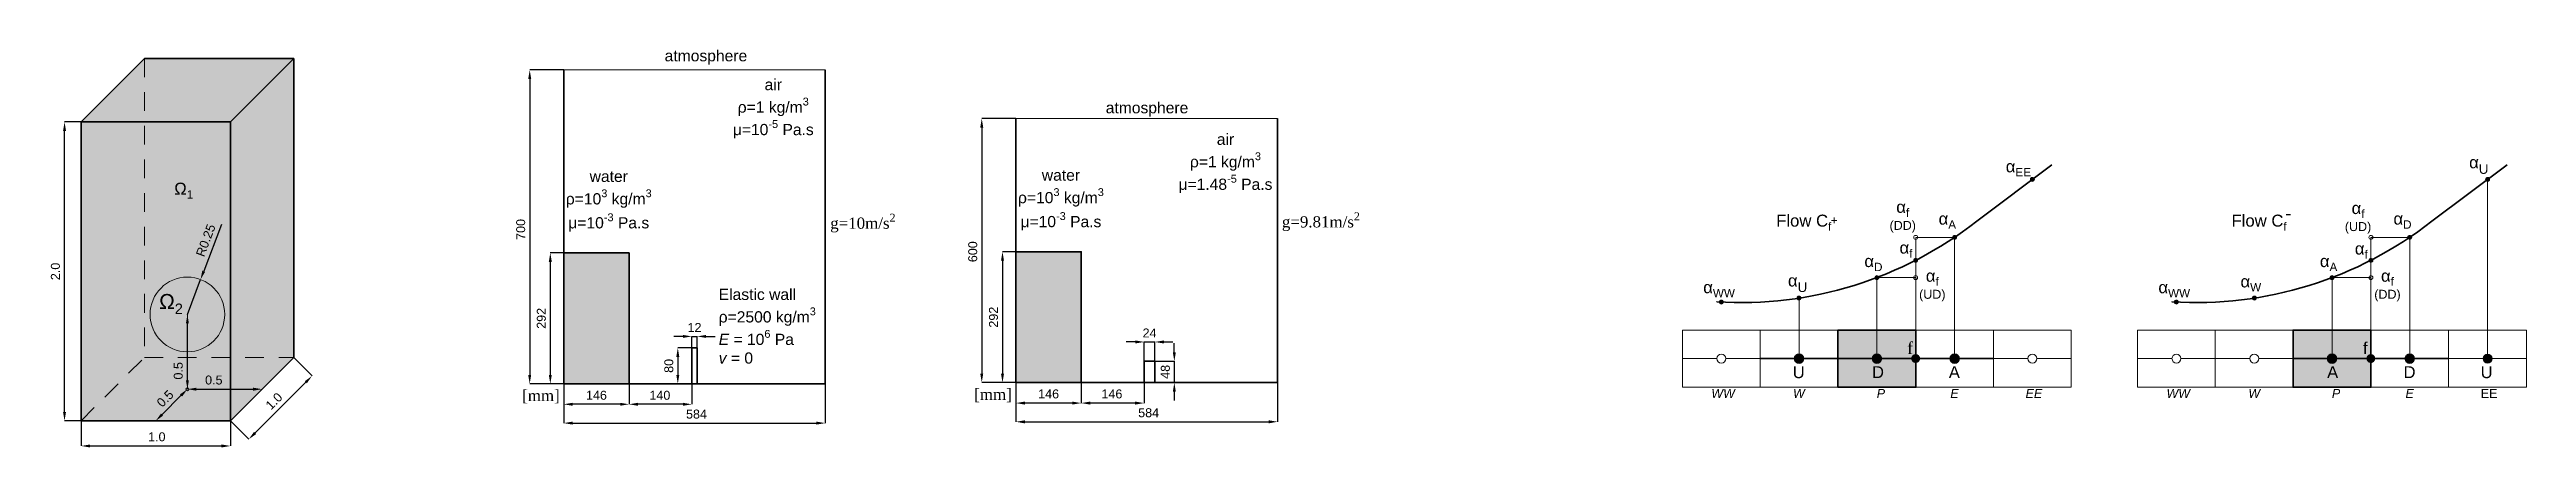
# Model space of a CAD drawing. Header units: millimetres. Extents: x -488.3 to -450.2, y 115.5 to 173.2.
# Drawn here: x -474.24 to -457.65, y 170.57 to 173.24 of the extents above; entities that cross this region are included whole.
import ezdxf

# ---------------------------------------------------------------- set-up
doc = ezdxf.new("R2010")
doc.units = ezdxf.units.MM
doc.linetypes.add('HIDDEN', pattern=[9.525, 6.35, -3.175])
doc.linetypes.add('HIDDEN2', pattern=[0.1875, 0.125, -0.0625])
doc.layers.get('Defpoints').update_dxf_attribs({"lineweight": 18})
for name, color, linetype, lineweight in [('CONTINUA FINA', 3, 'Continuous', 18), ('CONTINUA MEDIA', 2, 'Continuous', 25), ('CONTORNO', 4, 'Continuous', 35), ('DIMENSION', 9, 'Continuous', 15), ('HIDDED', 6, 'HIDDEN', 18), ('Sketch Geometry(ACINDEC)', 7, 'HIDDEN2', 15), ('TEXTO', 7, 'Continuous', 15)]:
    doc.layers.add(name, color=color, linetype=linetype, lineweight=lineweight)
doc.styles.add('ROMANS', font='arial.ttf')
doc.styles.get("Standard").update_dxf_attribs({"font": 'arial.ttf'})
doc.dimstyles.new('ACINDEC', dxfattribs={"dimscale": 0, "dimtxt": 2, "dimasz": 2, "dimexe": 0, "dimexo": 0, "dimgap": 1, "dimtad": 1, "dimdec": 1, "dimzin": 0, "dimdsep": 46, "dimtxsty": 'ROMANS', "dimcen": 1, "dimclrd": 256, "dimclre": 256, "dimclrt": 6, "dimadec": 0, "dimazin": 0, "dimtfac": 0.0075, "dimtdec": 1, "dimtmove": 0, "dimatfit": 3, "dimfxl": 1, "dimtolj": 1, "dimtzin": 0, "dimarcsym": 0})
doc.dimstyles.new('ACINDEC_2', dxfattribs={"dimscale": 0.03005, "dimtxt": 2, "dimasz": 2, "dimexe": 0, "dimexo": 0, "dimgap": 1, "dimtad": 1, "dimdec": 1, "dimzin": 0, "dimdsep": 46, "dimtxsty": 'ROMANS', "dimcen": 1, "dimclrd": 256, "dimclre": 256, "dimclrt": 6, "dimadec": 0, "dimazin": 0, "dimtfac": 0.0075, "dimtdec": 1, "dimtmove": 0, "dimatfit": 3, "dimfxl": 1, "dimtolj": 1, "dimtzin": 0, "dimarcsym": 0})
pattern_1 = [(0, (0, 0), (0, 6.985), [5.08, -1.905]), (90, (0, 0), (-6.985, 4e-16), [5.08, -1.905])]

msp = doc.modelspace()

# ---------------------------------------------------------------- texts
at = {"layer": 'DIMENSION', "char_height": 0.075, "attachment_point": 1}
for s, width, insert in [('\\A1;\\pxsm1,qc;{\\fTimes New Roman|b0|i0|c0|p18;\\C0;g=10m/s\\H0.7x;\\S2^ ;}', 0.59925, (-469.096, 172.137)), ('\\A1;\\pxsm1,qc;{\\fTimes New Roman|b0|i0|c0|p18;\\C0;g=9.81m/s\\H0.7x;\\S2^ ;}', 0.59925, (-466.028, 172.146)), ('\\pxsm1,qc;{\\fTimes New Roman|b0|i0|c0|p18;\\C6;[mm]}', 0.34477, (-471.125, 170.958)), ('\\pxsm1,qc;{\\fTimes New Roman|b0|i0|c0|p18;\\C6;[mm]}', 0.34477, (-468.097, 170.966))]:
    msp.add_mtext_dynamic_manual_height_columns(s, width=width, gutter_width=1.674, heights=[0], dxfattribs=dict(at, insert=insert))
at = {"layer": 'TEXTO', "attachment_point": 1}
for s, width, gutter_width, heights, insert, char_height in [('\\pxsm1,qc;{\\C0;atmosphere}', 0.07481, 1.674, [0], (-469.885, 173.232), 0.075), ('\\A1;\\pxa0.66667,sm1,qc;air\\P{\\fArial|b0|i0|c161|p34;ρ}=1 kg/m{\\H0.7x;\\S3^ ;\\H1.42857x;\\Pμ=10\\H0.7x;\\S-5^ ;\\H1.42857x; Pa.s}', 1.59714, 1, [0.606], (-470.195, 173.039), 0.075), ('\\pxsm1,qc;{\\C0;atmosphere}', 0.51427, 1.674, [0], (-467.15, 172.884), 0.075), ('\\A1;\\pxa0.66667,sm1,qc;air\\P{\\fArial|b0|i0|c161|p34;ρ}=1 kg/m{\\H0.7x;\\S3^ ;\\H1.42857x;\\Pμ=1.48\\H0.7x;\\S-5^ ;\\H1.42857x; Pa.s}', 1.59714, 1, [0.606], (-467.166, 172.673), 0.075), ('\\A1;\\pxa0.66667,sm1,qc;water\\P\\psm1.07917;{\\fArial|b0|i0|c161|p34;ρ}=10{\\H0.7x;\\S3^ ;\\H1.42857x; kg/m\\H0.7x;\\S3^ ;\\H1.42857x;\\Pμ=10\\H0.7x;\\S-3^ ;\\H1.42857x; Pa.s}', 0.57296, 1, [0], (-470.785, 172.425), 0.075), ('\\A1;\\pxa0.66667,sm1,qc;water\\P\\psm1.07917;{\\fArial|b0|i0|c161|p34;ρ}=10{\\H0.7x;\\S3^ ;\\H1.42857x; kg/m\\H0.7x;\\S3^ ;\\H1.42857x;\\Pμ=10\\H0.7x;\\S-3^ ;\\H1.42857x; Pa.s}', 0.57296, 1, [0], (-467.756, 172.433), 0.075), ('\\A1;\\pxsm1,qc;{\\fArial|b0|i0|c161|p34;α\\fArial|b0|i0|c0|p34;\\H0.8x;\\S^ U;}', 0.37436, 8.378, [0], (-458.159, 172.521), 0.08), ('\\A1;Ω{\\H0.7x;\\S^ 1;}', 0.06144, 0.5, [0], (-473.409, 172.345), 0.08), ('\\A1;\\pxsm1,qc;{\\fArial|b0|i0|c161|p34;\\H1.33333x;α\\fArial|b0|i0|c0|p34;\\H0.7x;\\S^ f;\\H1.07143x;\\P(DD)}', 0.28077, 6.283, [0], (-461.971, 172.223), 0.06), ('\\A1;\\pxsm1,qc;{\\fArial|b0|i0|c161|p34;α\\fArial|b0|i0|c0|p34;\\H0.7x;\\S^ A;}', 0.37436, 8.378, [0.128], (-461.719, 172.144), 0.08), ('\\A1;\\pxsm1,qc;{\\fArial|b0|i0|c161|p34;\\H1.33333x;α\\fArial|b0|i0|c0|p34;\\H0.7x;\\S^ f;\\H1.07143x;\\P(UD)}', 0.28077, 6.283, [0], (-458.921, 172.215), 0.06), ('\\A1;\\pxsm1,qc;{\\fArial|b0|i0|c161|p34;α\\fArial|b0|i0|c0|p34;\\H0.7x;\\S^ D;}', 0.37436, 8.378, [0.128], (-458.67, 172.144), 0.08), ('\\A1;\\pxsm1,qc;{\\fArial|b0|i0|c161|p34;α\\fArial|b0|i0|c0|p34;\\H0.7x;\\S^ f;}', 0.37436, 8.378, [0], (-461.996, 171.95), 0.08), ('\\A1;\\pxsm1,qc;{\\fArial|b0|i0|c161|p34;α\\fArial|b0|i0|c0|p34;\\H0.7x;\\S^ f;}', 0.37436, 8.378, [0], (-458.946, 171.944), 0.08), ('\\A1;\\pxsm1,qc;{\\fArial|b0|i0|c161|p34;α\\fArial|b0|i0|c0|p34;\\H0.7x;\\S^ D;}', 0.37436, 8.378, [0], (-462.214, 171.86), 0.08), ('\\A1;\\pxsm1,qc;{\\fArial|b0|i0|c161|p34;\\H1.33333x;α\\fArial|b0|i0|c0|p34;\\H0.7x;\\S^ f;\\H1.07143x;\\P(UD)}', 0.28077, 6.283, [0], (-461.773, 171.762), 0.06), ('\\A1;\\pxsm1,qc;{\\fArial|b0|i0|c161|p34;α\\fArial|b0|i0|c0|p34;\\H0.7x;\\S^ A;}', 0.37436, 8.378, [0], (-459.165, 171.86), 0.08), ('\\A1;\\pxsm1,qc;{\\fArial|b0|i0|c161|p34;\\H1.33333x;α\\fArial|b0|i0|c0|p34;\\H0.7x;\\S^ f;\\H1.07143x;\\P(DD)}', 0.28077, 6.283, [0], (-458.724, 171.762), 0.06), ('\\A1;Ω{\\H0.7x;\\S^ 2;}', 0.1, 0.5, [0], (-473.51, 171.6), 0.1), ('\\A1;\\pxa0.66667,sm1;Elastic wall\\P\\pql;{\\fArial|b0|i0|c161|p34;ρ}=2500 kg/m{\\H0.7x;\\S3^ ;\\H1.42857x;\\P\\pa0.25,s*,t15;\\fArial|b0|i1|c0|p34;E \\fArial|b0|i0|c0|p34;= 10\\H0.7x;\\S6^ ;\\H1.42857x; Pa\\fArial|b0|i1|c0|p34;\\Pv \\fArial|b0|i0|c0|p34;= 0}', 0.7166, 1, [0], (-469.762, 171.635), 0.075), ('\\A1;\\pxsm1,qc;{\\fArial|b0|i0|c161|p34;α\\fArial|b0|i0|c0|p34;\\H0.8x;\\S^ U;}', 0.37436, 8.378, [0], (-462.722, 171.73), 0.08), ('\\A1;\\pxsm1,qc;{\\fTimes New Roman|b0|i0|c0|p18;f}', 0.18718, 4.189, [0], (-461.875, 171.278), 0.08), ('\\A1;\\pxsm1,qc;f', 0.18718, 4.189, [0], (-458.826, 171.278), 0.08), ('\\A1;\\pxsm1,qc;U', 0.18718, 4.189, [0], (-462.621, 171.117), 0.08), ('\\A1;\\pxsm1;D', 0.18718, 4.189, [0], (-462.037, 171.117), 0.08), ('\\A1;\\pxsm1,qc;A', 0.14654, 4.189, [0.0453], (-461.558, 171.117), 0.08), ('\\A1;\\pxsm1;A', 0.18718, 4.189, [0], (-458.988, 171.117), 0.08), ('\\A1;\\pxsm1,qc;D', 0.14654, 4.189, [0.0453], (-458.509, 171.117), 0.08), ('\\A1;\\pxsm1,qc;U', 0.18718, 4.189, [0], (-458.013, 171.117), 0.08)]:
    msp.add_mtext_dynamic_manual_height_columns(s, width=width, gutter_width=gutter_width, heights=heights, dxfattribs=dict(at, insert=insert, char_height=char_height))
at = {"layer": 'TEXTO', "color": 8, "attachment_point": 1}
for s, width, gutter_width, heights, insert, char_height in [('\\A1;\\pxsm1,qc;{\\fArial|b0|i0|c161|p34;α\\fArial|b0|i0|c0|p34;\\H0.7x;\\S^ EE;}', 0.37436, 8.378, [0.128], (-461.243, 172.494), 0.08), ('\\A1;\\pxsm1,qc;{\\fArial|b0|i0|c161|p34;α\\fArial|b0|i0|c0|p34;\\H0.7x;\\S^ WW;}', 0.37436, 8.378, [0], (-463.248, 171.685), 0.08), ('\\A1;\\pxsm1,qc;{\\fArial|b0|i0|c161|p34;α\\fArial|b0|i0|c0|p34;\\H0.7x;\\S^ WW;}', 0.37436, 8.378, [0], (-460.199, 171.685), 0.08), ('\\A1;\\pxsm1,qc;{\\fArial|b0|i0|c161|p34;α\\fArial|b0|i0|c0|p34;\\H0.7x;\\S^ W;}', 0.37436, 8.378, [0], (-459.686, 171.724), 0.08), ('\\A1;\\pxsm1,qc;{\\fArial|b0|i1|c0|p34;WW}', 0.14039, 3.142, [0], (-463.104, 170.965), 0.06), ('\\A1;\\pxsm1,qc;{\\fArial|b0|i1|c0|p34;W}', 0.14039, 3.142, [0], (-462.596, 170.965), 0.06), ('\\A1;\\pxsm1,qc;{\\fArial|b0|i1|c0|p34;P}', 0.14039, 3.142, [0], (-462.047, 170.965), 0.06), ('\\A1;\\pxsm1,qc;{\\fArial|b0|i1|c0|p34;E}', 0.14039, 3.142, [0], (-461.554, 170.965), 0.06), ('\\A1;\\pxsm1,qc;{\\fArial|b0|i1|c0|p34;EE}', 0.14039, 3.142, [0], (-461.022, 170.965), 0.06), ('\\A1;\\pxsm1,qc;{\\fArial|b0|i1|c0|p34;WW}', 0.14039, 3.142, [0], (-460.055, 170.965), 0.06), ('\\A1;\\pxsm1,qc;{\\fArial|b0|i1|c0|p34;W}', 0.14039, 3.142, [0], (-459.546, 170.965), 0.06), ('\\A1;\\pxsm1,qc;{\\fArial|b0|i1|c0|p34;P}', 0.14039, 3.142, [0], (-458.998, 170.965), 0.06), ('\\A1;\\pxsm1,qc;{\\fArial|b0|i1|c0|p34;E}', 0.14039, 3.142, [0], (-458.505, 170.965), 0.06), ('\\A1;\\pxsm1,qc;EE', 0.14039, 3.142, [0], (-457.973, 170.965), 0.06)]:
    msp.add_mtext_dynamic_manual_height_columns(s, width=width, gutter_width=gutter_width, heights=heights, dxfattribs=dict(at, insert=insert, char_height=char_height))
at = {"layer": 'TEXTO', "color": 1, "char_height": 0.08, "attachment_point": 1}
for s, width, insert in [('\\A1;\\pxsm1,qc;Flow C{\\H0.7x;\\S^ f;}', 0.43076, (-462.709, 172.131)), ('\\A1;\\pxsm1,qc;{\\H0.7x;\\S+^ ;}', 0.18718, (-462.383, 172.121)), ('\\A1;\\pxsm1,qc;Flow C{\\H0.7x;\\S^ f;}', 0.43076, (-459.659, 172.131)), ('\\A1;{\\fTimes New Roman|b0|i0|c0|p18;\\H1x;-}', 0.18718, (-459.268, 172.182))]:
    msp.add_mtext_dynamic_manual_height_columns(s, width=width, gutter_width=4.189, heights=[0], dxfattribs=dict(at, insert=insert))

# ---------------------------------------------------------------- blocks, each defined once
blk = doc.blocks.new('*D5')
at = {"layer": 'Defpoints', "color": 0, "transparency": 16777216}
for p in [(-474.033, 170.751), (-473.033, 170.751), (-473.033, 170.583)]:
    blk.add_point(p, dxfattribs=at)
at = {"layer": 'DIMENSION', "lineweight": -2, "transparency": 16777216}
for p, q in [((-474.033, 170.751), (-474.033, 170.583)), ((-473.033, 170.751), (-473.033, 170.583)), ((-473.973, 170.583), (-473.093, 170.583))]:
    blk.add_line(p, q, dxfattribs=at)
at = {"layer": 'DIMENSION', "transparency": 16777216}
for points in [[(-473.973, 170.593), (-473.973, 170.573), (-474.033, 170.583)], [(-473.093, 170.593), (-473.093, 170.573), (-473.033, 170.583)]]:
    blk.add_solid(points, dxfattribs=at)
at = {"layer": 'DIMENSION', "color": 6, "transparency": 16777216, "insert": (-473.526, 170.644), "char_height": 0.0601, "attachment_point": 5, "style": 'ROMANS'}
blk.add_mtext('\\A1;1.0', dxfattribs=at)
blk = doc.blocks.new('*D6')
at = {"layer": 'Defpoints', "color": 0, "transparency": 16777216}
for p in [(-474.144, 172.751), (-474.033, 172.751), (-474.033, 170.751)]:
    blk.add_point(p, dxfattribs=at)
at = {"layer": 'DIMENSION', "lineweight": -2, "transparency": 16777216}
for p, q in [((-474.033, 172.751), (-474.144, 172.751)), ((-474.144, 170.811), (-474.144, 172.691)), ((-474.033, 170.751), (-474.144, 170.751))]:
    blk.add_line(p, q, dxfattribs=at)
at = {"layer": 'DIMENSION', "transparency": 16777216}
for points in [[(-474.154, 172.691), (-474.134, 172.691), (-474.144, 172.751)], [(-474.154, 170.811), (-474.134, 170.811), (-474.144, 170.751)]]:
    blk.add_solid(points, dxfattribs=at)
at = {"layer": 'DIMENSION', "color": 6, "transparency": 16777216, "insert": (-474.205, 171.751), "char_height": 0.0601, "attachment_point": 5, "rotation": 90, "style": 'ROMANS'}
blk.add_mtext('\\A1;2.0', dxfattribs=at)
blk = doc.blocks.new('*D7')
at = {"layer": 'Defpoints', "color": 0, "transparency": 16777216}
for p in [(-473.321, 170.963), (-472.821, 170.963), (-472.821, 170.963)]:
    blk.add_point(p, dxfattribs=at)
at = {"layer": 'DIMENSION', "lineweight": -2, "transparency": 16777216}
blk.add_line((-473.261, 170.963), (-472.881, 170.963), dxfattribs=at)
at = {"layer": 'DIMENSION', "transparency": 16777216}
for points in [[(-473.261, 170.973), (-473.261, 170.953), (-473.321, 170.963)], [(-472.881, 170.973), (-472.881, 170.953), (-472.821, 170.963)]]:
    blk.add_solid(points, dxfattribs=at)
at = {"layer": 'DIMENSION', "color": 6, "transparency": 16777216, "insert": (-473.144, 171.024), "char_height": 0.0601, "attachment_point": 5, "style": 'ROMANS'}
blk.add_mtext('\\A1;0.5', dxfattribs=at)
blk = doc.blocks.new('*D8')
at = {"layer": 'Defpoints', "color": 0, "transparency": 16777216}
for p in [(-473.233, 171.697), (-473.321, 171.463)]:
    blk.add_point(p, dxfattribs=at)
at = {"layer": 'DIMENSION', "lineweight": -2, "transparency": 16777216}
for p, q in [((-473.093, 172.066), (-473.211, 171.753)), ((-473.321, 171.463), (-473.233, 171.697))]:
    blk.add_line(p, q, dxfattribs=at)
at = {"layer": 'DIMENSION', "transparency": 16777216}
blk.add_solid([(-473.221, 171.757), (-473.202, 171.749), (-473.233, 171.697)], dxfattribs=at)
at = {"layer": 'DIMENSION', "color": 6, "transparency": 16777216, "insert": (-473.198, 171.959), "char_height": 0.0601, "attachment_point": 5, "rotation": 69.2415, "style": 'ROMANS'}
blk.add_mtext('\\A1;R0.25', dxfattribs=at)
blk = doc.blocks.new('*D9')
at = {"layer": 'Defpoints', "color": 0, "transparency": 16777216}
for p in [(-473.321, 170.963), (-473.321, 170.963), (-473.533, 170.751)]:
    blk.add_point(p, dxfattribs=at)
at = {"layer": 'DIMENSION', "lineweight": -2, "transparency": 16777216}
blk.add_line((-473.491, 170.793), (-473.364, 170.92), dxfattribs=at)
at = {"layer": 'DIMENSION', "transparency": 16777216}
for points in [[(-473.371, 170.928), (-473.357, 170.913), (-473.321, 170.963)], [(-473.498, 170.8), (-473.484, 170.786), (-473.533, 170.751)]]:
    blk.add_solid(points, dxfattribs=at)
at = {"layer": 'DIMENSION', "color": 6, "transparency": 16777216, "insert": (-473.47, 170.9), "char_height": 0.0601, "attachment_point": 5, "rotation": 45, "style": 'ROMANS'}
blk.add_mtext('\\A1;0.5', dxfattribs=at)
blk = doc.blocks.new('*D10')
at = {"layer": 'Defpoints', "color": 0, "transparency": 16777216}
for p in [(-473.321, 171.463), (-473.321, 171.463), (-473.321, 170.963)]:
    blk.add_point(p, dxfattribs=at)
at = {"layer": 'DIMENSION', "lineweight": -2, "transparency": 16777216}
blk.add_line((-473.321, 171.023), (-473.321, 171.403), dxfattribs=at)
at = {"layer": 'DIMENSION', "transparency": 16777216}
for points in [[(-473.331, 171.403), (-473.311, 171.403), (-473.321, 171.463)], [(-473.331, 171.023), (-473.311, 171.023), (-473.321, 170.963)]]:
    blk.add_solid(points, dxfattribs=at)
at = {"layer": 'DIMENSION', "color": 6, "transparency": 16777216, "insert": (-473.382, 171.086), "char_height": 0.0601, "attachment_point": 5, "rotation": 90, "style": 'ROMANS'}
blk.add_mtext('\\A1;0.5', dxfattribs=at)
blk = doc.blocks.new('*D25')
at = {"layer": 'Defpoints', "color": 0, "transparency": 16777216}
for p in [(-472.609, 171.175), (-473.033, 170.751), (-472.91, 170.628)]:
    blk.add_point(p, dxfattribs=at)
at = {"layer": 'DIMENSION', "lineweight": -2, "transparency": 16777216}
for p, q in [((-472.609, 171.175), (-472.486, 171.052)), ((-472.528, 171.009), (-472.868, 170.67)), ((-473.033, 170.751), (-472.91, 170.628))]:
    blk.add_line(p, q, dxfattribs=at)
at = {"layer": 'DIMENSION', "transparency": 16777216}
for points in [[(-472.535, 171.016), (-472.521, 171.002), (-472.486, 171.052)], [(-472.875, 170.677), (-472.86, 170.663), (-472.91, 170.628)]]:
    blk.add_solid(points, dxfattribs=at)
at = {"layer": 'DIMENSION', "color": 6, "transparency": 16777216, "insert": (-472.741, 170.883), "char_height": 0.0601, "attachment_point": 5, "rotation": 45, "style": 'ROMANS'}
blk.add_mtext('\\A1;1.0', dxfattribs=at)
blk = doc.blocks.new('*D11')
at = {"layer": 'Defpoints', "color": 0, "transparency": 16777216}
for p in [(-470.8, 170.999), (-469.048, 170.999), (-469.048, 170.736)]:
    blk.add_point(p, dxfattribs=at)
at = {"layer": 'DIMENSION', "lineweight": -2, "transparency": 16777216}
for p, q in [((-470.8, 170.999), (-470.8, 170.736)), ((-469.048, 170.999), (-469.048, 170.736)), ((-470.74, 170.736), (-469.108, 170.736))]:
    blk.add_line(p, q, dxfattribs=at)
at = {"layer": 'DIMENSION', "transparency": 16777216}
for points in [[(-470.74, 170.746), (-470.74, 170.726), (-470.8, 170.736)], [(-469.108, 170.746), (-469.108, 170.726), (-469.048, 170.736)]]:
    blk.add_solid(points, dxfattribs=at)
at = {"layer": 'DIMENSION', "color": 6, "transparency": 16777216, "insert": (-469.911, 170.796), "char_height": 0.0601, "attachment_point": 5, "style": 'ROMANS'}
blk.add_mtext('\\A1;584', dxfattribs=at)
blk = doc.blocks.new('*D12')
at = {"layer": 'Defpoints', "color": 0, "transparency": 16777216}
for p in [(-470.8, 170.999), (-470.362, 170.999), (-470.8, 170.862)]:
    blk.add_point(p, dxfattribs=at)
at = {"layer": 'DIMENSION', "lineweight": -2, "transparency": 16777216}
for p, q in [((-470.8, 170.999), (-470.8, 170.862)), ((-470.362, 170.999), (-470.362, 170.862)), ((-470.422, 170.862), (-470.74, 170.862))]:
    blk.add_line(p, q, dxfattribs=at)
at = {"layer": 'DIMENSION', "transparency": 16777216}
for points in [[(-470.74, 170.872), (-470.74, 170.852), (-470.8, 170.862)], [(-470.422, 170.872), (-470.422, 170.852), (-470.362, 170.862)]]:
    blk.add_solid(points, dxfattribs=at)
at = {"layer": 'DIMENSION', "color": 6, "transparency": 16777216, "insert": (-470.581, 170.922), "char_height": 0.0601, "attachment_point": 5, "style": 'ROMANS'}
blk.add_mtext('\\A1;146', dxfattribs=at)
blk = doc.blocks.new('*D13')
at = {"layer": 'Defpoints', "color": 0, "transparency": 16777216}
for p in [(-469.942, 171.239), (-469.906, 171.316), (-469.906, 171.239)]:
    blk.add_point(p, dxfattribs=at)
at = {"layer": 'DIMENSION', "lineweight": -2, "transparency": 16777216}
for p, q in [((-470.002, 171.316), (-470.062, 171.316)), ((-469.942, 171.239), (-469.942, 171.316)), ((-469.942, 171.316), (-469.906, 171.316)), ((-469.906, 171.239), (-469.906, 171.316)), ((-469.846, 171.316), (-469.786, 171.316))]:
    blk.add_line(p, q, dxfattribs=at)
at = {"layer": 'DIMENSION', "transparency": 16777216}
for points in [[(-470.002, 171.326), (-470.002, 171.306), (-469.942, 171.316)], [(-469.846, 171.326), (-469.846, 171.306), (-469.906, 171.316)]]:
    blk.add_solid(points, dxfattribs=at)
at = {"layer": 'DIMENSION', "color": 6, "transparency": 16777216, "insert": (-469.924, 171.376), "char_height": 0.0601, "attachment_point": 5, "style": 'ROMANS'}
blk.add_mtext('\\A1;12', dxfattribs=at)
blk = doc.blocks.new('*D14')
at = {"layer": 'Defpoints', "color": 0, "transparency": 16777216}
for p in [(-470.8, 171.875), (-470.89, 170.999), (-470.8, 170.999)]:
    blk.add_point(p, dxfattribs=at)
at = {"layer": 'DIMENSION', "lineweight": -2, "transparency": 16777216}
for p, q in [((-470.8, 171.875), (-470.89, 171.875)), ((-470.89, 171.815), (-470.89, 171.059)), ((-470.8, 170.999), (-470.89, 170.999))]:
    blk.add_line(p, q, dxfattribs=at)
at = {"layer": 'DIMENSION', "transparency": 16777216}
for points in [[(-470.9, 171.815), (-470.88, 171.815), (-470.89, 171.875)], [(-470.9, 171.059), (-470.88, 171.059), (-470.89, 170.999)]]:
    blk.add_solid(points, dxfattribs=at)
at = {"layer": 'DIMENSION', "color": 6, "transparency": 16777216, "insert": (-470.95, 171.437), "char_height": 0.0601, "attachment_point": 5, "rotation": 90, "style": 'ROMANS'}
blk.add_mtext('\\A1;292', dxfattribs=at)
blk = doc.blocks.new('*D15')
at = {"layer": 'Defpoints', "color": 0, "transparency": 16777216}
for p in [(-470.8, 173.099), (-471.028, 170.999), (-470.8, 170.999)]:
    blk.add_point(p, dxfattribs=at)
at = {"layer": 'DIMENSION', "lineweight": -2, "transparency": 16777216}
for p, q in [((-470.8, 173.099), (-471.028, 173.099)), ((-471.028, 173.039), (-471.028, 171.059)), ((-470.8, 170.999), (-471.028, 170.999))]:
    blk.add_line(p, q, dxfattribs=at)
at = {"layer": 'DIMENSION', "transparency": 16777216}
for points in [[(-471.038, 173.039), (-471.018, 173.039), (-471.028, 173.099)], [(-471.038, 171.059), (-471.018, 171.059), (-471.028, 170.999)]]:
    blk.add_solid(points, dxfattribs=at)
at = {"layer": 'DIMENSION', "color": 6, "transparency": 16777216, "insert": (-471.088, 172.032), "char_height": 0.0601, "attachment_point": 5, "rotation": 90, "style": 'ROMANS'}
blk.add_mtext('\\A1;700', dxfattribs=at)
blk = doc.blocks.new('*D16')
at = {"layer": 'Defpoints', "color": 0, "transparency": 16777216}
for p in [(-469.942, 171.239), (-470.036, 170.999), (-469.942, 170.999)]:
    blk.add_point(p, dxfattribs=at)
at = {"layer": 'DIMENSION', "lineweight": -2, "transparency": 16777216}
for p, q in [((-469.942, 171.239), (-470.036, 171.239)), ((-470.036, 171.179), (-470.036, 171.059)), ((-469.942, 170.999), (-470.036, 170.999))]:
    blk.add_line(p, q, dxfattribs=at)
at = {"layer": 'DIMENSION', "transparency": 16777216}
for points in [[(-470.046, 171.179), (-470.026, 171.179), (-470.036, 171.239)], [(-470.046, 171.059), (-470.026, 171.059), (-470.036, 170.999)]]:
    blk.add_solid(points, dxfattribs=at)
at = {"layer": 'DIMENSION', "color": 6, "transparency": 16777216, "insert": (-470.096, 171.119), "char_height": 0.0601, "attachment_point": 5, "rotation": 90, "style": 'ROMANS'}
blk.add_mtext('\\A1;80', dxfattribs=at)
blk = doc.blocks.new('*D17')
at = {"layer": 'Defpoints', "color": 0, "transparency": 16777216}
for p in [(-470.362, 170.999), (-469.942, 170.999), (-470.362, 170.862)]:
    blk.add_point(p, dxfattribs=at)
at = {"layer": 'DIMENSION', "lineweight": -2, "transparency": 16777216}
for p, q in [((-470.362, 170.999), (-470.362, 170.862)), ((-469.942, 170.999), (-469.942, 170.862)), ((-470.002, 170.862), (-470.302, 170.862))]:
    blk.add_line(p, q, dxfattribs=at)
at = {"layer": 'DIMENSION', "transparency": 16777216}
for points in [[(-470.302, 170.872), (-470.302, 170.852), (-470.362, 170.862)], [(-470.002, 170.872), (-470.002, 170.852), (-469.942, 170.862)]]:
    blk.add_solid(points, dxfattribs=at)
at = {"layer": 'DIMENSION', "color": 6, "transparency": 16777216, "insert": (-470.156, 170.922), "char_height": 0.0601, "attachment_point": 5, "style": 'ROMANS'}
blk.add_mtext('\\A1;140', dxfattribs=at)
blk = doc.blocks.new('*D22')
at = {"layer": 'Defpoints', "color": 0, "transparency": 16777216}
for p in [(-467.771, 171.007), (-466.019, 171.007), (-466.019, 170.745)]:
    blk.add_point(p, dxfattribs=at)
at = {"layer": 'DIMENSION', "lineweight": -2, "transparency": 16777216}
for p, q in [((-467.771, 171.007), (-467.771, 170.745)), ((-466.019, 171.007), (-466.019, 170.745)), ((-467.711, 170.745), (-466.079, 170.745))]:
    blk.add_line(p, q, dxfattribs=at)
at = {"layer": 'DIMENSION', "transparency": 16777216}
for points in [[(-467.711, 170.755), (-467.711, 170.734), (-467.771, 170.745)], [(-466.079, 170.755), (-466.079, 170.734), (-466.019, 170.745)]]:
    blk.add_solid(points, dxfattribs=at)
at = {"layer": 'DIMENSION', "color": 6, "transparency": 16777216, "insert": (-466.882, 170.805), "char_height": 0.0601, "attachment_point": 5, "style": 'ROMANS'}
blk.add_mtext('\\A1;584', dxfattribs=at)
blk = doc.blocks.new('*D23')
at = {"layer": 'Defpoints', "color": 0, "transparency": 16777216}
for p in [(-467.771, 171.007), (-467.333, 171.007), (-467.771, 170.87)]:
    blk.add_point(p, dxfattribs=at)
at = {"layer": 'DIMENSION', "lineweight": -2, "transparency": 16777216}
for p, q in [((-467.771, 171.007), (-467.771, 170.87)), ((-467.333, 171.007), (-467.333, 170.87)), ((-467.393, 170.87), (-467.711, 170.87))]:
    blk.add_line(p, q, dxfattribs=at)
at = {"layer": 'DIMENSION', "transparency": 16777216}
for points in [[(-467.711, 170.88), (-467.711, 170.86), (-467.771, 170.87)], [(-467.393, 170.88), (-467.393, 170.86), (-467.333, 170.87)]]:
    blk.add_solid(points, dxfattribs=at)
at = {"layer": 'DIMENSION', "color": 6, "transparency": 16777216, "insert": (-467.552, 170.931), "char_height": 0.0601, "attachment_point": 5, "style": 'ROMANS'}
blk.add_mtext('\\A1;146', dxfattribs=at)
blk = doc.blocks.new('*D24')
at = {"layer": 'Defpoints', "color": 0, "transparency": 16777216}
for p in [(-466.84, 171.279), (-466.911, 171.15), (-466.84, 171.15)]:
    blk.add_point(p, dxfattribs=at)
at = {"layer": 'DIMENSION', "lineweight": -2, "transparency": 16777216}
for p, q in [((-466.971, 171.279), (-467.032, 171.279)), ((-466.911, 171.15), (-466.911, 171.279)), ((-466.911, 171.279), (-466.84, 171.279)), ((-466.84, 171.15), (-466.84, 171.279)), ((-466.78, 171.279), (-466.72, 171.279))]:
    blk.add_line(p, q, dxfattribs=at)
at = {"layer": 'DIMENSION', "transparency": 16777216}
for points in [[(-466.971, 171.289), (-466.971, 171.269), (-466.911, 171.279)], [(-466.78, 171.289), (-466.78, 171.269), (-466.84, 171.279)]]:
    blk.add_solid(points, dxfattribs=at)
at = {"layer": 'DIMENSION', "color": 6, "transparency": 16777216, "insert": (-466.876, 171.339), "char_height": 0.0601, "attachment_point": 5, "style": 'ROMANS'}
blk.add_mtext('\\A1;24', dxfattribs=at)
blk = doc.blocks.new('*D18')
at = {"layer": 'Defpoints', "color": 0, "transparency": 16777216}
for p in [(-467.771, 171.883), (-467.861, 171.007), (-467.771, 171.007)]:
    blk.add_point(p, dxfattribs=at)
at = {"layer": 'DIMENSION', "lineweight": -2, "transparency": 16777216}
for p, q in [((-467.771, 171.883), (-467.861, 171.883)), ((-467.861, 171.823), (-467.861, 171.067)), ((-467.771, 171.007), (-467.861, 171.007))]:
    blk.add_line(p, q, dxfattribs=at)
at = {"layer": 'DIMENSION', "transparency": 16777216}
for points in [[(-467.871, 171.823), (-467.851, 171.823), (-467.861, 171.883)], [(-467.871, 171.067), (-467.851, 171.067), (-467.861, 171.007)]]:
    blk.add_solid(points, dxfattribs=at)
at = {"layer": 'DIMENSION', "color": 6, "transparency": 16777216, "insert": (-467.921, 171.445), "char_height": 0.0601, "attachment_point": 5, "rotation": 90, "style": 'ROMANS'}
blk.add_mtext('\\A1;292', dxfattribs=at)
blk = doc.blocks.new('*D19')
at = {"layer": 'Defpoints', "color": 0, "transparency": 16777216}
for p in [(-467.771, 172.774), (-468, 171.007), (-467.771, 171.007)]:
    blk.add_point(p, dxfattribs=at)
at = {"layer": 'DIMENSION', "lineweight": -2, "transparency": 16777216}
for p, q in [((-467.771, 172.774), (-468, 172.774)), ((-468, 172.714), (-468, 171.067)), ((-467.771, 171.007), (-468, 171.007))]:
    blk.add_line(p, q, dxfattribs=at)
at = {"layer": 'DIMENSION', "transparency": 16777216}
for points in [[(-468.01, 172.714), (-467.99, 172.714), (-468, 172.774)], [(-468.01, 171.067), (-467.99, 171.067), (-468, 171.007)]]:
    blk.add_solid(points, dxfattribs=at)
at = {"layer": 'DIMENSION', "color": 6, "transparency": 16777216, "insert": (-468.06, 171.883), "char_height": 0.0601, "attachment_point": 5, "rotation": 90, "style": 'ROMANS'}
blk.add_mtext('\\A1;600', dxfattribs=at)
blk = doc.blocks.new('*D20')
at = {"layer": 'Defpoints', "color": 0, "transparency": 16777216}
for p in [(-466.911, 171.15), (-466.913, 171.007), (-466.71, 171.007)]:
    blk.add_point(p, dxfattribs=at)
at = {"layer": 'DIMENSION', "lineweight": -2, "transparency": 16777216}
for p, q in [((-466.71, 171.21), (-466.71, 171.27)), ((-466.911, 171.15), (-466.71, 171.15)), ((-466.71, 171.15), (-466.71, 171.007)), ((-466.913, 171.007), (-466.71, 171.007)), ((-466.71, 170.947), (-466.71, 170.887))]:
    blk.add_line(p, q, dxfattribs=at)
at = {"layer": 'DIMENSION', "transparency": 16777216}
for points in [[(-466.72, 171.21), (-466.7, 171.21), (-466.71, 171.15)], [(-466.72, 170.947), (-466.7, 170.947), (-466.71, 171.007)]]:
    blk.add_solid(points, dxfattribs=at)
at = {"layer": 'DIMENSION', "color": 6, "transparency": 16777216, "insert": (-466.77, 171.079), "char_height": 0.0601, "attachment_point": 5, "rotation": 90, "style": 'ROMANS'}
blk.add_mtext('\\A1;48', dxfattribs=at)
blk = doc.blocks.new('*D21')
at = {"layer": 'Defpoints', "color": 0, "transparency": 16777216}
for p in [(-467.333, 171.007), (-466.913, 171.007), (-467.333, 170.87)]:
    blk.add_point(p, dxfattribs=at)
at = {"layer": 'DIMENSION', "lineweight": -2, "transparency": 16777216}
for p, q in [((-467.333, 171.007), (-467.333, 170.87)), ((-466.913, 171.007), (-466.913, 170.87)), ((-466.973, 170.87), (-467.273, 170.87))]:
    blk.add_line(p, q, dxfattribs=at)
at = {"layer": 'DIMENSION', "transparency": 16777216}
for points in [[(-467.273, 170.88), (-467.273, 170.86), (-467.333, 170.87)], [(-466.973, 170.88), (-466.973, 170.86), (-466.913, 170.87)]]:
    blk.add_solid(points, dxfattribs=at)
at = {"layer": 'DIMENSION', "color": 6, "transparency": 16777216, "insert": (-467.128, 170.931), "char_height": 0.0601, "attachment_point": 5, "style": 'ROMANS'}
blk.add_mtext('\\A1;146', dxfattribs=at)

# ---------------------------------------------------------------- dimensions: what is measured, and where the dimension line sits
at = {"layer": 'DIMENSION'}
for base, p1, p2, angle, text, picture, middle, dimtype in [((-471.028, 170.999), (-470.8, 173.099), (-470.8, 170.999), 90, '700', '*D15', (-471.028, 172.032), 160), ((-468, 171.007), (-467.771, 172.774), (-467.771, 171.007), 90, '600', '*D19', (-468, 171.883), 160), ((-466.71, 171.007), (-466.911, 171.15), (-466.913, 171.007), 90, '48', '*D20', (-466.71, 171.079), 160), ((-472.91, 170.628), (-472.609, 171.175), (-473.033, 170.751), 225, '1.0', '*D25', (-472.698, 170.84), 161)]:
    dim = msp.add_linear_dim(base=base, p1=p1, p2=p2, angle=angle, text=text, dimstyle='ACINDEC_2', dxfattribs=at)
    dim.commit()
    dim.dimension.update_dxf_attribs({"geometry": picture, "text_midpoint": middle, "dimtype": dimtype})
dim = msp.add_linear_dim(base=(-474.144, 172.751), p1=(-474.033, 170.751), p2=(-474.033, 172.751), angle=90, dimstyle='ACINDEC_2', dxfattribs=at)
dim.commit()
dim.dimension.update_dxf_attribs({"geometry": '*D6', "text_midpoint": (-474.144, 171.751), "dimtype": 160})
dim = msp.add_radius_dim(center=(-473.321, 171.463), mpoint=(-473.233, 171.697), text='R0.25', dimstyle='ACINDEC', override={"dimscale": 0.03005}, dxfattribs=at)
dim.commit()
dim.dimension.update_dxf_attribs({"geometry": '*D8', "text_midpoint": (-473.198, 171.959)})
for base, p1, p2, text, picture, middle in [((-470.89, 170.999), (-470.8, 171.875), (-470.8, 170.999), '292', '*D14', (-470.95, 171.437)), ((-467.861, 171.007), (-467.771, 171.883), (-467.771, 171.007), '292', '*D18', (-467.921, 171.445)), ((-470.036, 170.999), (-469.942, 171.239), (-469.942, 170.999), '80', '*D16', (-470.096, 171.119))]:
    dim = msp.add_linear_dim(base=base, p1=p1, p2=p2, angle=90, text=text, dimstyle='ACINDEC_2', dxfattribs=at)
    dim.commit()
    dim.dimension.update_dxf_attribs({"geometry": picture, "text_midpoint": middle})
dim = msp.add_linear_dim(base=(-473.321, 171.463), p1=(-473.321, 170.963), p2=(-473.321, 171.463), angle=90, text='0.5', dimstyle='ACINDEC', override={"dimscale": 0.03005}, dxfattribs=at)
dim.commit()
dim.dimension.update_dxf_attribs({"geometry": '*D10', "text_midpoint": (-473.321, 171.086), "dimtype": 160})
for base, p1, p2, text, picture, middle in [((-469.906, 171.316), (-469.942, 171.239), (-469.906, 171.239), '12', '*D13', (-469.924, 171.316)), ((-466.84, 171.279), (-466.911, 171.15), (-466.84, 171.15), '24', '*D24', (-466.876, 171.279)), ((-469.048, 170.736), (-470.8, 170.999), (-469.048, 170.999), '584', '*D11', (-469.911, 170.736)), ((-470.8, 170.862), (-470.362, 170.999), (-470.8, 170.999), '146', '*D12', (-470.581, 170.862)), ((-470.362, 170.862), (-469.942, 170.999), (-470.362, 170.999), '140', '*D17', (-470.156, 170.862)), ((-466.019, 170.745), (-467.771, 171.007), (-466.019, 171.007), '584', '*D22', (-466.882, 170.745)), ((-467.771, 170.87), (-467.333, 171.007), (-467.771, 171.007), '146', '*D23', (-467.552, 170.87)), ((-467.333, 170.87), (-466.913, 171.007), (-467.333, 171.007), '146', '*D21', (-467.128, 170.87))]:
    dim = msp.add_linear_dim(base=base, p1=p1, p2=p2, text=text, dimstyle='ACINDEC_2', dxfattribs=at)
    dim.commit()
    dim.dimension.update_dxf_attribs({"geometry": picture, "text_midpoint": middle, "dimtype": 160})
dim = msp.add_linear_dim(base=(-472.821, 170.963), p1=(-473.321, 170.963), p2=(-472.821, 170.963), text='0.5', dimstyle='ACINDEC', override={"dimscale": 0.03005}, dxfattribs=at)
dim.commit()
dim.dimension.update_dxf_attribs({"geometry": '*D7', "text_midpoint": (-473.144, 170.963), "dimtype": 160})
dim = msp.add_aligned_dim(p1=(-473.533, 170.751), p2=(-473.321, 170.963), distance=0, text='0.5', dimstyle='ACINDEC', override={"dimscale": 0.03005}, dxfattribs=at)
dim.commit()
dim.dimension.update_dxf_attribs({"geometry": '*D9', "text_midpoint": (-473.47, 170.9)})
dim = msp.add_linear_dim(base=(-473.033, 170.583), p1=(-474.033, 170.751), p2=(-473.033, 170.751), dimstyle='ACINDEC_2', dxfattribs=at)
dim.commit()
dim.dimension.update_dxf_attribs({"geometry": '*D5', "text_midpoint": (-473.526, 170.583), "dimtype": 160})

# ---------------------------------------------------------------- hatches: boundary and pattern name
at = {"layer": 'CONTINUA FINA', "transparency": 33554457}
h = msp.add_hatch(color=256, dxfattribs=at)
h.dxf.hatch_style = 1
h.set_gradient(color1=(255, 0, 0), color2=(221, 179, 212), name='SPHERICAL')
h.paths.add_polyline_path([(-473.609, 173.175), (-474.033, 172.751), (-474.033, 170.751), (-473.609, 171.175)])
h = msp.add_hatch(color=256, dxfattribs=at)
h.dxf.hatch_style = 1
h.set_gradient(color1=(255, 0, 0), color2=(221, 179, 212), name='SPHERICAL')
h.paths.add_polyline_path([(-472.609, 173.175), (-473.609, 173.175), (-473.609, 171.175), (-472.609, 171.175)])
h = msp.add_hatch(color=256, dxfattribs=at)
h.dxf.hatch_style = 1
h.set_gradient(color1=(255, 0, 0), color2=(221, 179, 212), name='SPHERICAL')
h.paths.add_polyline_path([(-472.609, 173.175), (-473.033, 172.751), (-473.033, 170.751), (-472.609, 171.175)])
h = msp.add_hatch(color=256, dxfattribs=at)
h.dxf.hatch_style = 1
h.set_gradient(color1=(255, 0, 0), color2=(221, 179, 212), name='SPHERICAL')
h.paths.add_polyline_path([(-473.033, 172.751), (-474.033, 172.751), (-474.033, 170.751), (-473.033, 170.751)])
at = {"layer": 'CONTINUA FINA'}
h = msp.add_hatch(color=256, dxfattribs=at)
h.dxf.hatch_style = 1
h.paths.add_polyline_path([(-460.949, 172.367, 1), (-460.975, 172.367, 1)])
h = msp.add_hatch(color=256, dxfattribs=at)
h.dxf.hatch_style = 1
h.paths.add_polyline_path([(-457.9, 172.367, 1), (-457.926, 172.367, 1)])
h = msp.add_hatch(color=256, dxfattribs=at)
h.dxf.hatch_style = 1
h.paths.add_polyline_path([(-461.47, 171.979, 1), (-461.496, 171.979, 1)])
h = msp.add_hatch(color=256, dxfattribs=at)
h.dxf.hatch_style = 1
h.paths.add_polyline_path([(-458.421, 171.979, 1), (-458.447, 171.979, 1)])
h = msp.add_hatch(dxfattribs=at)
h.set_pattern_fill('ANGLE', color=172)
h.set_pattern_definition(pattern_1)
h.paths.add_polyline_path([(-470.8, 170.999), (-470.362, 170.999), (-470.362, 171.875), (-470.8, 171.875)])
h = msp.add_hatch(dxfattribs=at)
h.set_pattern_fill('ANGLE', color=160)
h.set_pattern_definition(pattern_1)
h.paths.add_polyline_path([(-470.8, 170.999), (-470.362, 170.999), (-470.362, 171.875), (-470.8, 171.875)])
h = msp.add_hatch(dxfattribs=at)
h.set_pattern_fill('ANGLE', color=160)
h.set_pattern_definition(pattern_1)
h.paths.add_polyline_path([(-470.362, 171.875), (-470.8, 171.875), (-470.8, 170.999), (-470.362, 170.999)])
h = msp.add_hatch(dxfattribs=at)
h.set_pattern_fill('ANGLE', color=160)
h.set_pattern_definition(pattern_1)
h.paths.add_polyline_path([(-470.362, 171.875), (-470.8, 171.875), (-470.8, 170.999), (-470.362, 170.999)])
h = msp.add_hatch(dxfattribs=at)
h.set_pattern_fill('ANGLE', color=160)
h.set_pattern_definition([(0, (3.029, 0.008), (0, 6.985), [5.08, -1.905]), (90, (3.029, 0.008), (-6.985, 4e-16), [5.08, -1.905])])
h.paths.add_polyline_path([(-467.771, 171.007), (-467.333, 171.007), (-467.333, 171.883), (-467.771, 171.883)])
h = msp.add_hatch(dxfattribs=at)
h.set_pattern_fill('ANGLE', color=160)
h.set_pattern_definition(pattern_1)
h.paths.add_polyline_path([(-467.771, 171.007), (-467.333, 171.007), (-467.333, 171.883), (-467.771, 171.883)])
h = msp.add_hatch(color=256, dxfattribs=at)
h.dxf.hatch_style = 1
h.paths.add_polyline_path([(-461.73, 171.825, 1), (-461.757, 171.825, 1)])
h = msp.add_hatch(color=256, dxfattribs=at)
h.dxf.hatch_style = 1
h.paths.add_polyline_path([(-458.681, 171.825, 1), (-458.708, 171.825, 1)])
h = msp.add_hatch(color=256, dxfattribs=at)
h.dxf.hatch_style = 1
h.paths.add_polyline_path([(-462.512, 171.573, 1), (-462.539, 171.573, 1)])
h = msp.add_hatch(color=256, dxfattribs=at)
h.dxf.hatch_style = 1
h.paths.add_polyline_path([(-461.991, 171.71, 1), (-462.018, 171.71, 1)])
h = msp.add_hatch(color=256, dxfattribs=at)
h.dxf.hatch_style = 1
h.paths.add_polyline_path([(-459.463, 171.573, 1), (-459.489, 171.573, 1)])
h = msp.add_hatch(color=256, dxfattribs=at)
h.dxf.hatch_style = 1
h.paths.add_polyline_path([(-458.942, 171.71, 1), (-458.968, 171.71, 1)])
h = msp.add_hatch(color=256, dxfattribs=at)
h.dxf.hatch_style = 1
h.paths.add_polyline_path([(-463.033, 171.546, 1), (-463.06, 171.546, 1)])
h = msp.add_hatch(color=256, dxfattribs=at)
h.dxf.hatch_style = 1
h.paths.add_polyline_path([(-459.984, 171.546, 1), (-460.01, 171.546, 1)])
at = {"layer": 'CONTINUA FINA', "true_color": 0x636466}
h = msp.add_hatch(dxfattribs=at)
h.set_pattern_fill('ANGLE', color=251)
h.set_pattern_definition(pattern_1)
h.paths.add_polyline_path([(-469.906, 171.239), (-469.942, 171.239), (-469.942, 170.999), (-469.906, 170.999)])
at = {"layer": 'CONTINUA FINA'}
h = msp.add_hatch(dxfattribs=at)
h.set_pattern_fill('ANGLE', color=251)
h.set_pattern_definition(pattern_1)
h.paths.add_polyline_path([(-469.906, 171.239), (-469.942, 171.239), (-469.942, 170.999), (-469.906, 170.999)])
h = msp.add_hatch(dxfattribs=at)
h.set_pattern_fill('ANGLE', color=252)
h.set_pattern_definition(pattern_1)
h.paths.add_polyline_path([(-469.906, 171.239), (-469.942, 171.239), (-469.942, 170.999), (-469.906, 170.999)])
h = msp.add_hatch(dxfattribs=at)
h.set_pattern_fill('ANGLE', color=251)
h.set_pattern_definition(pattern_1)
h.paths.add_polyline_path([(-469.906, 171.239), (-469.942, 171.239), (-469.942, 170.999), (-469.906, 170.999)])
h = msp.add_hatch(dxfattribs=at)
h.set_pattern_fill('ANGLE', color=252)
h.set_pattern_definition(pattern_1)
h.paths.add_polyline_path([(-466.911, 171.007), (-466.84, 171.007), (-466.84, 171.15), (-466.911, 171.15)])
h.paths.add_polyline_path([(-469.942, 170.999), (-469.906, 170.999), (-469.906, 171.239), (-469.942, 171.239)])
h = msp.add_hatch(dxfattribs=at)
h.set_pattern_fill('ANGLE', color=252)
h.set_pattern_definition(pattern_1)
h.paths.add_polyline_path([(-466.84, 171.15), (-466.911, 171.15), (-466.911, 171.007), (-466.84, 171.007)])
h = msp.add_hatch(dxfattribs=at)
h.set_pattern_fill('ANGLE', color=251)
h.set_pattern_definition(pattern_1)
h.paths.add_polyline_path([(-466.84, 171.007), (-466.84, 171.15), (-466.911, 171.15), (-466.911, 171.007)])
at = {"layer": 'CONTORNO'}
h = msp.add_hatch(color=256, dxfattribs=at)
h.dxf.hatch_style = 1
h.paths.add_polyline_path([(-462.555, 171.168, 1), (-462.495, 171.168, 1)])
h = msp.add_hatch(color=256, dxfattribs=at)
h.dxf.hatch_style = 1
h.paths.add_polyline_path([(-462.034, 171.168, 1), (-461.974, 171.168, 1)])
h = msp.add_hatch(color=256, dxfattribs=at)
h.dxf.hatch_style = 1
h.paths.add_polyline_path([(-461.774, 171.168, 1), (-461.714, 171.168, 1)])
h = msp.add_hatch(color=256, dxfattribs=at)
h.dxf.hatch_style = 1
h.paths.add_polyline_path([(-461.513, 171.168, 1), (-461.453, 171.168, 1)])
h = msp.add_hatch(color=256, dxfattribs=at)
h.dxf.hatch_style = 1
h.paths.add_polyline_path([(-458.985, 171.168, 1), (-458.925, 171.168, 1)])
h = msp.add_hatch(color=256, dxfattribs=at)
h.dxf.hatch_style = 1
h.paths.add_polyline_path([(-458.725, 171.168, 1), (-458.665, 171.168, 1)])
h = msp.add_hatch(color=256, dxfattribs=at)
h.dxf.hatch_style = 1
h.paths.add_polyline_path([(-458.464, 171.168, 1), (-458.404, 171.168, 1)])
h = msp.add_hatch(color=256, dxfattribs=at)
h.dxf.hatch_style = 1
h.paths.add_polyline_path([(-457.943, 171.168, 1), (-457.883, 171.168, 1)])
at = {"layer": 'DIMENSION'}
h = msp.add_hatch(color=256, dxfattribs=at)
h.dxf.hatch_style = 1
h.set_gradient(color1=(39, 118, 187), color2=(173, 221, 247), tint=1, name='SPHERICAL')
h.paths.add_polyline_path([(-467.333, 171.883), (-467.771, 171.883), (-467.771, 171.007), (-467.333, 171.007)])
h.paths.add_polyline_path([(-470.362, 171.875), (-470.8, 171.875), (-470.8, 170.999), (-470.362, 170.999)])
h = msp.add_hatch(color=256, dxfattribs=at)
h.dxf.hatch_style = 1
h.set_gradient(color1=(122, 175, 223), color2=(16, 86, 137), tint=1, name='INVSPHERICAL')
h.paths.add_polyline_path([(-473.071, 171.463, 1), (-473.571, 171.463, 1)])
at = {"layer": 'DIMENSION', "true_color": 0xadddf7, "transparency": 33554687}
h = msp.add_hatch(color=141, dxfattribs=at)
h.dxf.hatch_style = 1
h.paths.add_polyline_path([(-461.744, 171.143), (-461.744, 171.359), (-462.265, 171.359), (-462.265, 170.976), (-461.744, 170.976)])
h = msp.add_hatch(color=141, dxfattribs=at)
h.dxf.hatch_style = 1
h.paths.add_polyline_path([(-458.695, 171.143), (-458.695, 171.359), (-459.216, 171.359), (-459.216, 170.976), (-458.695, 170.976)])

# ---------------------------------------------------------------- linework, layer by layer
at = {"layer": 'CONTINUA FINA'}
for p, q in [((-463.307, 171.168), (-463.076, 171.168)), ((-463.016, 171.168), (-462.786, 171.168)), ((-461.223, 171.168), (-460.992, 171.168)), ((-460.932, 171.168), (-460.702, 171.168)), ((-458.174, 171.168), (-457.943, 171.168)), ((-457.883, 171.168), (-457.653, 171.168))]:
    msp.add_line(p, q, dxfattribs=at)
for points in [[(-462.786, 171.143), (-462.786, 170.976), (-463.307, 170.976), (-463.307, 171.359), (-462.786, 171.359), (-462.786, 171.143)], [(-462.265, 171.143), (-462.265, 170.976), (-462.786, 170.976), (-462.786, 171.359), (-462.265, 171.359), (-462.265, 171.143)], [(-461.744, 171.359), (-461.744, 171.359), (-461.223, 171.359), (-461.223, 171.168)], [(-460.702, 171.143), (-460.702, 170.976), (-461.223, 170.976), (-461.223, 171.359), (-460.702, 171.359), (-460.702, 171.143)], [(-458.695, 171.359), (-458.695, 171.359), (-458.174, 171.359), (-458.174, 171.168)], [(-457.653, 171.143), (-457.653, 170.976), (-458.174, 170.976), (-458.174, 171.359), (-457.653, 171.359), (-457.653, 171.143)], [(-461.223, 171.168), (-461.223, 170.976), (-461.744, 170.976), (-461.744, 170.976)], [(-458.174, 171.168), (-458.174, 170.976), (-458.695, 170.976), (-458.695, 170.976)]]:
    msp.add_lwpolyline(points, dxfattribs=at)
for centre, radius in [((-460.962, 172.367), 0.0133), ((-457.913, 172.367), 0.0133), ((-461.744, 171.979), 0.0133), ((-461.483, 171.979), 0.0133), ((-458.695, 171.979), 0.0133), ((-458.434, 171.979), 0.0133), ((-461.744, 171.825), 0.0133), ((-458.695, 171.825), 0.0133), ((-462.525, 171.573), 0.0133), ((-462.004, 171.71), 0.0133), ((-461.744, 171.71), 0.0133), ((-459.476, 171.573), 0.0133), ((-458.955, 171.71), 0.0133), ((-458.695, 171.71), 0.0133), ((-463.046, 171.546), 0.0133), ((-459.997, 171.546), 0.0133), ((-463.046, 171.168), 0.03), ((-460.962, 171.168), 0.03)]:
    msp.add_circle(centre, radius, dxfattribs=at)
at = {"layer": 'CONTINUA MEDIA'}
for points in [[(-468.831, 171.996, 0, 0, 0), (-468.831, 171.882, 0.0426, 0, 0), (-468.831, 171.816, 0, 0, 0)], [(-465.769, 172.004, 0, 0, 0), (-465.769, 171.89, 0.0426, 0, 0), (-465.769, 171.824, 0, 0, 0)]]:
    msp.add_lwpolyline(points, format="xyseb", dxfattribs=at)
at = {"layer": 'CONTORNO'}
for p, q in [((-474.033, 172.751), (-473.609, 173.175)), ((-472.609, 173.175), (-473.609, 173.175)), ((-473.033, 172.751), (-472.609, 173.175)), ((-472.609, 171.175), (-472.609, 173.175)), ((-473.033, 170.751), (-472.609, 171.175)), ((-466.911, 171.007), (-466.911, 171.15)), ((-466.911, 171.15), (-466.84, 171.15)), ((-466.84, 171.15), (-466.84, 171.007)), ((-462.786, 171.168), (-462.555, 171.168)), ((-462.495, 171.168), (-462.265, 171.168)), ((-462.265, 171.168), (-462.034, 171.168)), ((-461.974, 171.168), (-461.744, 171.168)), ((-461.744, 171.168), (-461.513, 171.168)), ((-461.453, 171.168), (-461.223, 171.168)), ((-459.216, 171.168), (-458.985, 171.168)), ((-458.925, 171.168), (-458.695, 171.168)), ((-458.695, 171.168), (-458.464, 171.168)), ((-458.404, 171.168), (-458.174, 171.168))]:
    msp.add_line(p, q, dxfattribs=at)
for points in [[(-470.8, 173.099), (-470.8, 170.999), (-469.048, 170.999), (-469.048, 173.099)], [(-467.771, 172.774), (-467.771, 171.007), (-466.019, 171.007), (-466.019, 172.774)], [(-470.8, 170.999), (-470.8, 171.875), (-470.362, 171.875), (-470.362, 170.999)], [(-467.771, 171.007), (-467.771, 171.883), (-467.333, 171.883), (-467.333, 171.007)], [(-469.942, 170.999), (-469.942, 171.239), (-469.906, 171.239), (-469.906, 170.999)]]:
    msp.add_lwpolyline(points, dxfattribs=at)
msp.add_lwpolyline([(-474.033, 170.751), (-473.033, 170.751), (-473.033, 172.751), (-474.033, 172.751)], close=True, dxfattribs=at)
for points in [[(-463.077, 171.548), (-463.077, 171.548, 0.183726), (-461.335, 172.087), (-460.831, 172.465)], [(-460.028, 171.548), (-460.028, 171.548, 0.183726), (-458.286, 172.087), (-457.782, 172.465)]]:
    msp.add_lwpolyline(points, format="xyb", dxfattribs=at)
at = {"layer": 'CONTORNO', "color": 4}
for points in [[(-461.744, 171.192), (-461.744, 170.976), (-462.265, 170.976), (-462.265, 171.359), (-461.744, 171.359), (-461.744, 171.192)], [(-458.695, 171.192), (-458.695, 170.976), (-459.216, 170.976), (-459.216, 171.359), (-458.695, 171.359), (-458.695, 171.192)]]:
    msp.add_lwpolyline(points, dxfattribs=at)
at = {"layer": 'CONTORNO'}
for centre in [(-462.525, 171.168), (-462.004, 171.168), (-461.483, 171.168), (-458.955, 171.168), (-458.434, 171.168)]:
    msp.add_circle(centre, 0.03, dxfattribs=at)
at = {"layer": 'DIMENSION'}
msp.add_line((-473.321, 170.963), (-473.321, 171.463), dxfattribs=at)
at = {"layer": 'DIMENSION', "color": 8}
for p, q in [((-460.258, 171.168), (-460.027, 171.168)), ((-459.967, 171.168), (-459.737, 171.168)), ((-459.737, 171.168), (-459.506, 171.168)), ((-459.446, 171.168), (-459.216, 171.168))]:
    msp.add_line(p, q, dxfattribs=at)
for points in [[(-459.737, 171.143), (-459.737, 170.976), (-460.258, 170.976), (-460.258, 171.359), (-459.737, 171.359), (-459.737, 171.143)], [(-459.216, 171.143), (-459.216, 170.976), (-459.737, 170.976), (-459.737, 171.359), (-459.216, 171.359), (-459.216, 171.143)]]:
    msp.add_lwpolyline(points, dxfattribs=at)
at = {"layer": 'DIMENSION'}
for centre, radius in [((-473.321, 171.463), 0.25), ((-473.321, 170.963), 0.01)]:
    msp.add_circle(centre, radius, dxfattribs=at)
at = {"layer": 'DIMENSION', "color": 8}
for centre in [(-459.997, 171.168), (-459.476, 171.168), (-457.913, 171.168)]:
    msp.add_circle(centre, 0.03, dxfattribs=at)
at = {"layer": 'HIDDED'}
for p, q in [((-470.8, 173.099), (-469.048, 173.099)), ((-467.771, 172.774), (-466.019, 172.774)), ((-457.914, 171.168), (-457.914, 172.353)), ((-461.744, 170.972), (-461.744, 171.979)), ((-461.483, 171.138), (-461.483, 171.986)), ((-458.695, 170.972), (-458.695, 171.979)), ((-458.434, 171.138), (-458.434, 171.986)), ((-462.525, 171.138), (-462.525, 171.573)), ((-462.004, 171.138), (-462.004, 171.71)), ((-458.955, 171.138), (-458.955, 171.71))]:
    msp.add_line(p, q, dxfattribs=at)
at = {"layer": 'HIDDED', "color": 8}
for p, q in [((-461.483, 171.979), (-461.744, 171.979)), ((-458.434, 171.979), (-458.695, 171.979)), ((-462.004, 171.71), (-461.744, 171.71)), ((-458.955, 171.71), (-458.695, 171.71))]:
    msp.add_line(p, q, dxfattribs=at)
at = {"layer": 'Sketch Geometry(ACINDEC)'}
for p, q in [((-473.609, 173.175), (-473.609, 171.175)), ((-474.033, 170.751), (-473.609, 171.175)), ((-473.609, 171.175), (-472.609, 171.175))]:
    msp.add_line(p, q, dxfattribs=at)
at = {"layer": 'TEXTO', "color": 1}
for points in [[(-462.844, 171.99, 0, 0, 0), (-462.279, 171.99, 0.04, 0, 0), (-462.217, 171.99, 0, 0, 0)], [(-459.168, 171.99, 0, 0, 0), (-459.732, 171.99, 0.04, 0, 0), (-459.794, 171.99, 0, 0, 0)]]:
    msp.add_lwpolyline(points, format="xyseb", dxfattribs=at)

msp.set_redraw_order([(e.dxf.handle, doc.entitydb.next_handle()) for e in msp.query("TEXT MTEXT ATTDEF DIMENSION ARC_DIMENSION")])  # texts and dimensions are drawn at this point

doc.saveas('drawing.dxf')
